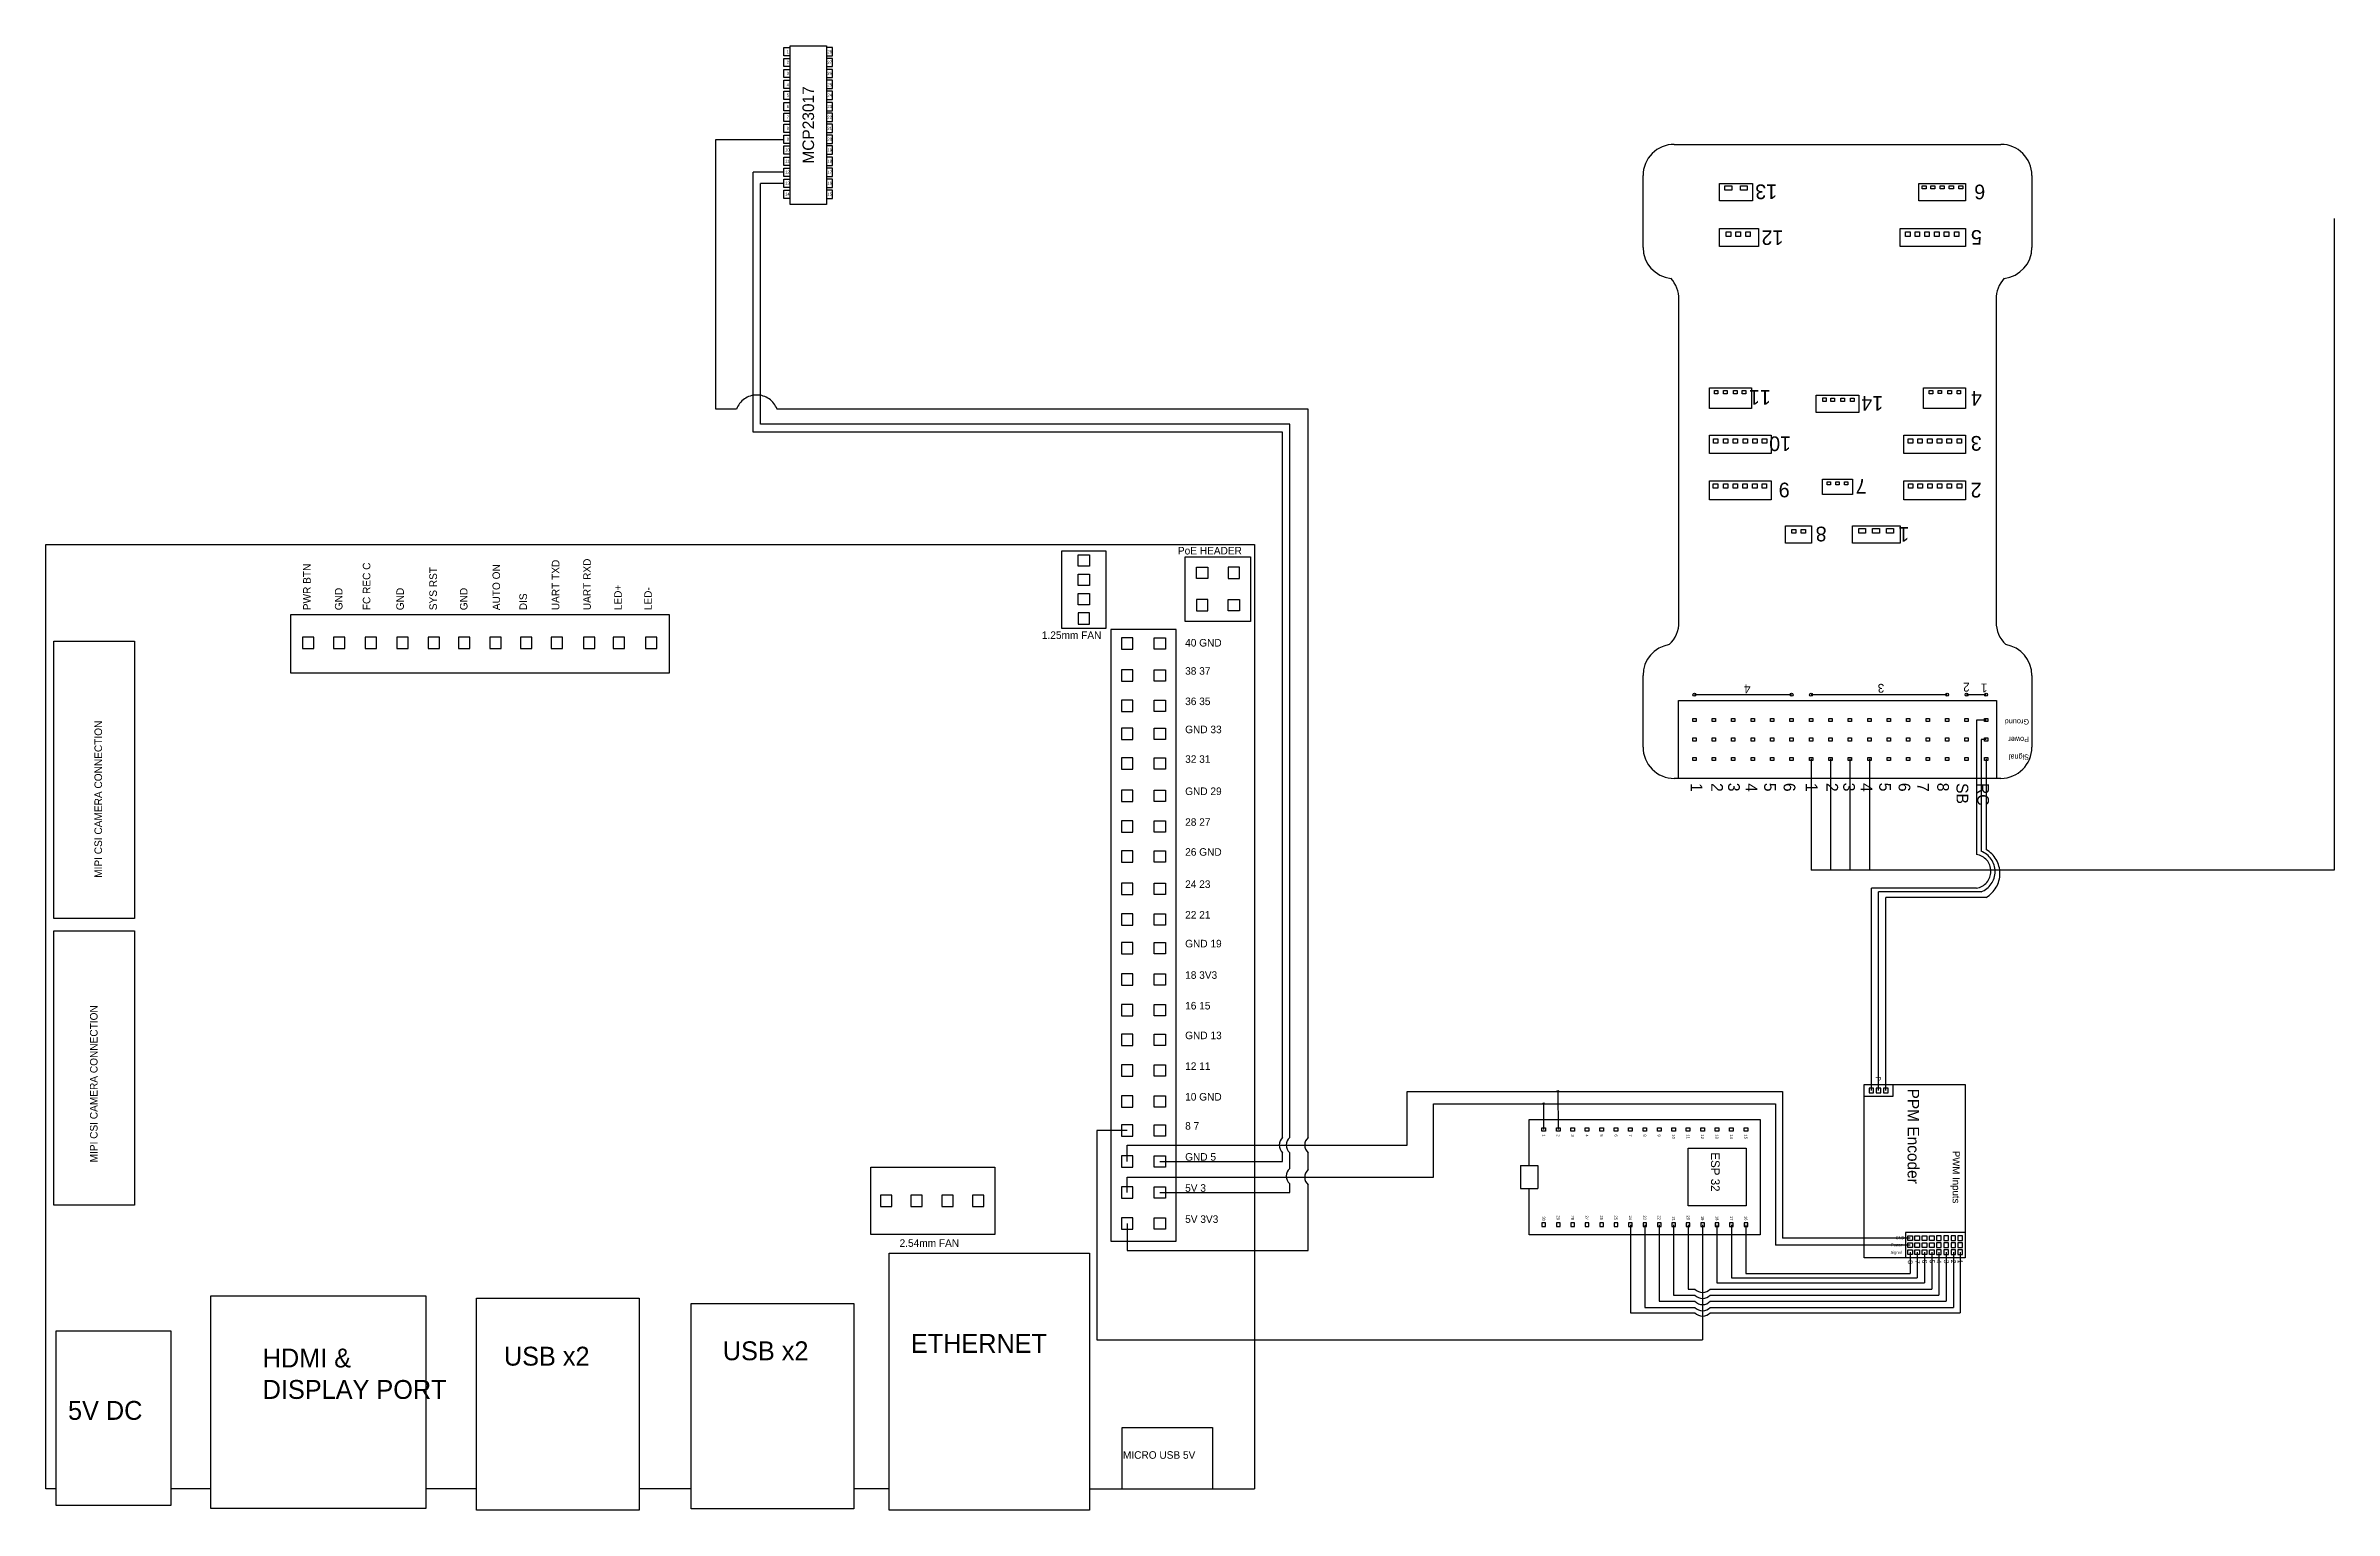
# Model space of a CAD drawing. Header units: inches. Extents: x 2.8 to 66.4, y 0.4 to 33.8.
# Drawn here: x 10.72 to 50.36, y 0.43 to 25.8 of the extents above; entities that cross this region are included whole.
import ezdxf

# ---------------------------------------------------------------- set-up
doc = ezdxf.new("R2010")
doc.units = ezdxf.units.IN
doc.header["$MEASUREMENT"] = 0
doc.linetypes.add('ACAD_ISO02W100', pattern=[15, 12, -3])
doc.layers.add('LOC', color=8, linetype='Continuous')

# ---------------------------------------------------------------- blocks, each defined once
blk = doc.blocks.new('Pixhawk')
for p, q in [((-7.449, 3.648, -0.132), (-1.885, 3.648, -0.132)), ((-7.979, 1.894, -0.132), (-7.979, 3.118, -1.921)), ((-1.356, 3.118, -1.027), (-1.356, 1.894, -0.132)), ((-7.197, 2.223, -0.838), (-6.866, 2.223, -0.838)), ((-6.535, 2.223, -1.633), (-4.217, 2.223, -1.633)), ((-3.886, 2.223, -1.633), (-2.23, 2.223, -1.033)), ((-7.367, -4.509, -1.921), (-7.367, 0.984, -0.132)), ((-1.968, 0.984, -1.921), (-1.968, -4.509, -0.132)), ((-7.979, -6.619, -0.132), (-7.979, -5.394, -0.132)), ((-1.356, -5.394, -0.132), (-1.356, -6.619, -0.132)), ((-1.885, -7.149, -0.132), (-7.449, -7.149, -1.921))]:
    blk.add_line(p, q)
for points, elevation in [([(-1.958, 2.323), (-7.377, 2.323), (-7.377, 3.648), (-1.958, 3.648)], -0.541), ([(-6.034, -2.134), (-6.11, -2.134), (-6.11, -2.058), (-6.034, -2.058)], -0.397), ([(-5.873, -2.134), (-5.948, -2.134), (-5.948, -2.058), (-5.873, -2.058)], -0.397), ([(-6.549, -2.955), (-6.608, -2.955), (-6.608, -2.903), (-6.549, -2.903)], -0.795), ([(-6.379, -2.955), (-6.438, -2.955), (-6.438, -2.905), (-6.379, -2.905)], 0.795)]:
    blk.add_lwpolyline(points, close=True, dxfattribs=dict(elevation=elevation))
at = {"color": 4}
for points, elevation in [([(-7.17, 3.291), (-7.225, 3.291), (-7.225, 3.343), (-7.17, 3.343)], -0.238), ([(-6.838, 3.291), (-6.894, 3.291), (-6.894, 3.343), (-6.838, 3.343)], -0.238), ([(-6.507, 3.291), (-6.563, 3.291), (-6.563, 3.343), (-6.507, 3.343)], -1.033), ([(-6.176, 3.291), (-6.232, 3.291), (-6.232, 3.343), (-6.176, 3.343)], -1.033), ([(-5.845, 3.291), (-5.901, 3.291), (-5.901, 3.343), (-5.845, 3.343)], -0.238), ([(-5.514, 3.291), (-5.569, 3.291), (-5.569, 3.343), (-5.514, 3.343)], -1.033), ([(-5.182, 3.291), (-5.238, 3.291), (-5.238, 3.343), (-5.182, 3.343)], -0.238), ([(-4.851, 3.291), (-4.907, 3.291), (-4.907, 3.343), (-4.851, 3.343)], -1.033), ([(-4.52, 3.291), (-4.576, 3.291), (-4.576, 3.343), (-4.52, 3.343)], -1.033), ([(-4.189, 3.291), (-4.245, 3.291), (-4.245, 3.343), (-4.189, 3.343)], -1.033), ([(-3.858, 3.291), (-3.914, 3.291), (-3.914, 3.343), (-3.858, 3.343)], -1.033), ([(-3.527, 3.291), (-3.582, 3.291), (-3.582, 3.343), (-3.527, 3.343)], -1.033), ([(-3.195, 3.291), (-3.251, 3.291), (-3.251, 3.343), (-3.195, 3.343)], -1.033), ([(-2.864, 3.291), (-2.92, 3.291), (-2.92, 3.343), (-2.864, 3.343)], -1.033), ([(-2.533, 3.291), (-2.589, 3.291), (-2.589, 3.343), (-2.533, 3.343)], -1.033), ([(-2.202, 3.291), (-2.258, 3.291), (-2.258, 3.343), (-2.202, 3.343)], -0.433)]:
    blk.add_lwpolyline(points, close=True, dxfattribs=dict(at, elevation=elevation))
at = {"color": 1}
for points, elevation in [([(-7.17, 2.96), (-7.225, 2.96), (-7.225, 3.012), (-7.17, 3.012)], -0.538), ([(-6.838, 2.96), (-6.894, 2.96), (-6.894, 3.012), (-6.838, 3.012)], -0.538), ([(-6.507, 2.96), (-6.563, 2.96), (-6.563, 3.012), (-6.507, 3.012)], -1.333), ([(-6.176, 2.96), (-6.232, 2.96), (-6.232, 3.012), (-6.176, 3.012)], -1.333), ([(-5.845, 2.96), (-5.901, 2.96), (-5.901, 3.012), (-5.845, 3.012)], -0.538), ([(-5.514, 2.96), (-5.569, 2.96), (-5.569, 3.012), (-5.514, 3.012)], -1.333), ([(-5.182, 2.96), (-5.238, 2.96), (-5.238, 3.012), (-5.182, 3.012)], -0.538), ([(-4.851, 2.96), (-4.907, 2.96), (-4.907, 3.012), (-4.851, 3.012)], -1.333), ([(-4.52, 2.96), (-4.576, 2.96), (-4.576, 3.012), (-4.52, 3.012)], -1.333), ([(-4.189, 2.96), (-4.245, 2.96), (-4.245, 3.012), (-4.189, 3.012)], -1.333), ([(-3.858, 2.96), (-3.914, 2.96), (-3.914, 3.012), (-3.858, 3.012)], -1.333), ([(-3.527, 2.96), (-3.582, 2.96), (-3.582, 3.012), (-3.527, 3.012)], -1.333), ([(-3.195, 2.96), (-3.251, 2.96), (-3.251, 3.012), (-3.195, 3.012)], -1.333), ([(-2.864, 2.96), (-2.92, 2.96), (-2.92, 3.012), (-2.864, 3.012)], -1.333), ([(-2.533, 2.96), (-2.589, 2.96), (-2.589, 3.012), (-2.533, 3.012)], -1.333), ([(-2.202, 2.96), (-2.258, 2.96), (-2.258, 3.012), (-2.202, 3.012)], -0.733)]:
    blk.add_lwpolyline(points, close=True, dxfattribs=dict(at, elevation=elevation))
at = {"color": 7, "true_color": 0xffffff}
for points, elevation in [([(-7.17, 2.628), (-7.225, 2.628), (-7.225, 2.68), (-7.17, 2.68)], -0.838), ([(-6.838, 2.628), (-6.894, 2.628), (-6.894, 2.68), (-6.838, 2.68)], -0.838), ([(-6.507, 2.628), (-6.563, 2.628), (-6.563, 2.68), (-6.507, 2.68)], -1.633), ([(-6.176, 2.628), (-6.232, 2.628), (-6.232, 2.68), (-6.176, 2.68)], -1.633), ([(-5.845, 2.628), (-5.901, 2.628), (-5.901, 2.68), (-5.845, 2.68)], -0.838), ([(-5.514, 2.628), (-5.569, 2.628), (-5.569, 2.68), (-5.514, 2.68)], -1.633), ([(-5.182, 2.628), (-5.238, 2.628), (-5.238, 2.68), (-5.182, 2.68)], -0.838), ([(-4.851, 2.628), (-4.907, 2.628), (-4.907, 2.68), (-4.851, 2.68)], -1.633), ([(-4.52, 2.628), (-4.576, 2.628), (-4.576, 2.68), (-4.52, 2.68)], -1.633), ([(-4.189, 2.628), (-4.245, 2.628), (-4.245, 2.68), (-4.189, 2.68)], -1.633), ([(-3.858, 2.628), (-3.914, 2.628), (-3.914, 2.68), (-3.858, 2.68)], -1.633), ([(-3.527, 2.628), (-3.582, 2.628), (-3.582, 2.68), (-3.527, 2.68)], -1.633), ([(-3.195, 2.628), (-3.251, 2.628), (-3.251, 2.68), (-3.195, 2.68)], -1.633), ([(-2.864, 2.628), (-2.92, 2.628), (-2.92, 2.68), (-2.864, 2.68)], -1.633), ([(-2.533, 2.628), (-2.589, 2.628), (-2.589, 2.68), (-2.533, 2.68)], -1.633), ([(-2.202, 2.628), (-2.258, 2.628), (-2.258, 2.68), (-2.202, 2.68)], -1.033)]:
    blk.add_lwpolyline(points, close=True, dxfattribs=dict(at, elevation=elevation))
for points in [[(-4.922, -0.651), (-5.736, -0.651), (-5.736, -0.357), (-4.922, -0.357)], [(-3.784, -0.651), (-4.226, -0.651), (-4.226, -0.357), (-3.784, -0.357)], [(-5.503, -0.609), (-5.619, -0.609), (-5.619, -0.529), (-5.503, -0.529)], [(-5.264, -0.609), (-5.38, -0.609), (-5.38, -0.529), (-5.264, -0.529)], [(-5.029, -0.609), (-5.145, -0.609), (-5.145, -0.529), (-5.029, -0.529)], [(-4.049, -0.589), (-4.123, -0.589), (-4.123, -0.527), (-4.049, -0.527)], [(-3.892, -0.589), (-3.955, -0.589), (-3.955, -0.527), (-3.892, -0.527)], [(-5.796, -1.42), (-6.846, -1.42), (-6.846, -1.095), (-5.796, -1.095)], [(-2.489, -1.42), (-3.539, -1.42), (-3.539, -1.095), (-2.489, -1.095)], [(-6.708, -1.367), (-6.783, -1.367), (-6.783, -1.291), (-6.708, -1.291)], [(-6.535, -1.367), (-6.611, -1.367), (-6.611, -1.291), (-6.535, -1.291)], [(-6.371, -1.367), (-6.446, -1.367), (-6.446, -1.291), (-6.371, -1.291)], [(-6.205, -1.367), (-6.28, -1.367), (-6.28, -1.291), (-6.205, -1.291)], [(-6.038, -1.367), (-6.113, -1.367), (-6.113, -1.291), (-6.038, -1.291)], [(-5.876, -1.367), (-5.951, -1.367), (-5.951, -1.291), (-5.876, -1.291)], [(-4.413, -1.445), (-4.922, -1.445), (-4.922, -1.187), (-4.413, -1.187)], [(-4.787, -1.402), (-4.843, -1.402), (-4.843, -1.349), (-4.787, -1.349)], [(-4.637, -1.401), (-4.693, -1.401), (-4.693, -1.349), (-4.637, -1.349)], [(-4.49, -1.402), (-4.546, -1.402), (-4.546, -1.349), (-4.49, -1.349)], [(-3.383, -1.367), (-3.459, -1.367), (-3.459, -1.291), (-3.383, -1.291)], [(-3.222, -1.367), (-3.297, -1.367), (-3.297, -1.291), (-3.222, -1.291)], [(-3.055, -1.367), (-3.13, -1.367), (-3.13, -1.291), (-3.055, -1.291)], [(-2.889, -1.367), (-2.964, -1.367), (-2.964, -1.291), (-2.889, -1.291)], [(-2.724, -1.367), (-2.799, -1.367), (-2.799, -1.291), (-2.724, -1.291)], [(-2.551, -1.367), (-2.627, -1.367), (-2.627, -1.291), (-2.551, -1.291)], [(-5.796, -2.198), (-6.846, -2.198), (-6.846, -1.886), (-5.796, -1.886)], [(-2.489, -2.198), (-3.539, -2.198), (-3.539, -1.886), (-2.489, -1.886)], [(-6.705, -2.134), (-6.78, -2.134), (-6.78, -2.058), (-6.705, -2.058)], [(-6.532, -2.134), (-6.608, -2.134), (-6.608, -2.058), (-6.532, -2.058)], [(-6.367, -2.134), (-6.443, -2.134), (-6.443, -2.058), (-6.367, -2.058)], [(-6.201, -2.134), (-6.277, -2.134), (-6.277, -2.058), (-6.201, -2.058)], [(-3.386, -2.134), (-3.462, -2.134), (-3.462, -2.058), (-3.386, -2.058)], [(-3.225, -2.134), (-3.3, -2.134), (-3.3, -2.058), (-3.225, -2.058)], [(-3.058, -2.134), (-3.133, -2.134), (-3.133, -2.058), (-3.058, -2.058)], [(-2.892, -2.134), (-2.967, -2.134), (-2.967, -2.058), (-2.892, -2.058)], [(-2.727, -2.134), (-2.802, -2.134), (-2.802, -2.058), (-2.727, -2.058)], [(-2.555, -2.134), (-2.63, -2.134), (-2.63, -2.058), (-2.555, -2.058)], [(-6.133, -3.004), (-6.846, -3.004), (-6.846, -2.652), (-6.133, -2.652)], [(-4.306, -2.876), (-5.029, -2.876), (-5.029, -2.583), (-4.306, -2.583)], [(-2.489, -3.004), (-3.202, -3.004), (-3.202, -2.652), (-2.489, -2.652)], [(-6.703, -2.955), (-6.762, -2.955), (-6.762, -2.903), (-6.703, -2.903)], [(-6.229, -2.955), (-6.289, -2.955), (-6.289, -2.903), (-6.229, -2.903)], [(-4.888, -2.829), (-4.95, -2.829), (-4.95, -2.768), (-4.888, -2.768)], [(-4.725, -2.826), (-4.787, -2.826), (-4.787, -2.77), (-4.725, -2.77)], [(-4.555, -2.827), (-4.617, -2.827), (-4.617, -2.77), (-4.555, -2.77)], [(-4.415, -2.831), (-4.477, -2.831), (-4.477, -2.77), (-4.415, -2.77)], [(-3.046, -2.955), (-3.105, -2.955), (-3.105, -2.903), (-3.046, -2.903)], [(-2.896, -2.955), (-2.956, -2.955), (-2.956, -2.903), (-2.896, -2.903)], [(-2.727, -2.955), (-2.786, -2.955), (-2.786, -2.903), (-2.727, -2.903)], [(-2.572, -2.955), (-2.632, -2.955), (-2.632, -2.903), (-2.572, -2.903)], [(-5.736, -5.716), (-6.846, -5.716), (-6.846, -5.411), (-5.736, -5.411)], [(-2.66, -5.716), (-3.322, -5.716), (-3.322, -5.411), (-2.66, -5.411)], [(-6.658, -5.657), (-6.734, -5.657), (-6.734, -5.582), (-6.658, -5.582)], [(-6.486, -5.657), (-6.561, -5.657), (-6.561, -5.582), (-6.486, -5.582)], [(-6.321, -5.657), (-6.396, -5.657), (-6.396, -5.582), (-6.321, -5.582)], [(-6.155, -5.657), (-6.23, -5.657), (-6.23, -5.582), (-6.155, -5.582)], [(-5.988, -5.657), (-6.063, -5.657), (-6.063, -5.582), (-5.988, -5.582)], [(-5.826, -5.657), (-5.902, -5.657), (-5.902, -5.582), (-5.826, -5.582)], [(-3.104, -5.657), (-3.18, -5.657), (-3.18, -5.582), (-3.104, -5.582)], [(-2.938, -5.657), (-3.014, -5.657), (-3.014, -5.582), (-2.938, -5.582)], [(-2.773, -5.657), (-2.849, -5.657), (-2.849, -5.582), (-2.773, -5.582)], [(-6.05, -6.483), (-6.846, -6.483), (-6.846, -6.189), (-6.05, -6.189)], [(-2.66, -6.483), (-3.217, -6.483), (-3.217, -6.189), (-2.66, -6.189)], [(-6.734, -6.441), (-6.803, -6.441), (-6.803, -6.39), (-6.734, -6.39)], [(-6.571, -6.44), (-6.641, -6.44), (-6.641, -6.39), (-6.571, -6.39)], [(-6.413, -6.44), (-6.483, -6.44), (-6.483, -6.39), (-6.413, -6.39)], [(-6.254, -6.44), (-6.323, -6.44), (-6.323, -6.39), (-6.254, -6.39)], [(-6.11, -6.44), (-6.179, -6.44), (-6.179, -6.39), (-6.11, -6.39)], [(-3.014, -6.44), (-3.13, -6.442), (-3.13, -6.368), (-3.014, -6.367)], [(-2.748, -6.44), (-2.865, -6.442), (-2.865, -6.368), (-2.748, -6.367)]]:
    blk.add_lwpolyline(points, close=True)
for centre in [(-7.197, 2.223, -0.838), (-6.866, 2.223, -0.838), (-6.535, 2.223, -1.633), (-4.217, 2.223, -1.633), (-3.886, 2.223, -1.633), (-2.23, 2.223, -1.033)]:
    blk.add_circle(centre, 0.025)
for centre, start, end in [((-7.449, 3.118, -1.921), 90, 180), ((-1.885, 3.118, -0.132), 360, 90), ((-7.449, 1.894, -0.132), 180, 260.7593), ((-1.885, 1.894, -0.132), 279.2407, 0), ((-7.897, 0.984, -0.132), 360, 46.8681), ((-1.438, 0.984, -0.132), 133.1319, 180), ((-7.897, -4.509), 317.4684, 0), ((-1.438, -4.509), 180, 222.5316), ((-7.449, -5.394, -0.132), 96.1631, 180), ((-1.885, -5.394), 0, 83.8369), ((-7.449, -6.619, -0.265), 180, 270), ((-1.885, -6.619, -0.265), 270, 0)]:
    blk.add_arc(centre, 0.53, start, end)
for s, p in [('RC', (-7.047, 3.726, -0.541)), ('SB', (-6.694, 3.728, -0.541)), ('8', (-6.365, 3.723, -1.081)), ('7', (-6.025, 3.727, -1.081)), ('6', (-5.708, 3.725, -1.622)), ('5', (-5.378, 3.722, -1.622)), ('4', (-5.061, 3.729, -1.622)), ('3', (-4.764, 3.722, -2.162)), ('2', (-4.477, 3.726, -2.162)), ('1', (-4.128, 3.726, -2.162)), ('6', (-3.75, 3.725, -2.162)), ('5', (-3.418, 3.724, -1.622)), ('4', (-3.101, 3.731, -1.622)), ('3', (-2.804, 3.724, -2.162)), ('2', (-2.516, 3.728, -2.162)), ('1', (-2.168, 3.728, -2.162))]:
    blk.add_text(s, height=0.2, rotation=90).set_placement(p)
for s, height, p in [('1', 0.15, (-7.221, 2.033)), ('2', 0.15, (-6.918, 2.021)), ('3', 0.15, (-5.464, 2.039)), ('4', 0.15, (-3.187, 2.048)), ('1', 0.25, (-5.891, -0.633)), ('8', 0.25, (-4.481, -0.638)), ('2', 0.25, (-7.12, -1.385)), ('9', 0.25, (-3.853, -1.388)), ('7', 0.25, (-5.162, -1.449)), ('3', 0.25, (-7.123, -2.182)), ('10', 0.25, (-3.876, -2.176)), ('4', 0.25, (-7.126, -2.948)), ('14', 0.25, (-5.445, -2.864)), ('11', 0.25, (-3.532, -2.963)), ('5', 0.25, (-7.126, -5.689)), ('12', 0.25, (-3.746, -5.686)), ('6', 0.25, (-7.183, -6.463)), ('13', 0.25, (-3.639, -6.466))]:
    blk.add_text(s, height=height).set_placement(p)
at = {"layer": 'LOC', "insert": (-7.929, 3.331), "char_height": 0.09, "attachment_point": 1}
blk.add_mtext_dynamic_manual_height_columns('{\\C4;Signal}\\P\\P{\\C1;Power\\P\\P}Ground', width=3.51318, gutter_width=3.566, heights=[0], dxfattribs=at)
blk = doc.blocks.new('NANO')
for p, q in [((-8.019, 7.746), (7.981, 7.746)), ((-8.019, -4.754), (-8.019, 7.746)), ((7.981, 7.746), (7.981, -4.754)), ((-7.88, -4.754), (-8.019, -4.754)), ((-5.835, -4.754), (-6.361, -4.754)), ((-2.319, -4.754), (-2.988, -4.754)), ((0.525, -4.754), (-0.164, -4.754)), ((3.144, -4.754), (2.679, -4.754)), ((5.797, -4.754), (7.981, -4.754))]:
    blk.add_line(p, q)
for points in [[(5.427, 6.641), (6.018, 6.641), (6.018, 7.66), (5.427, 7.66)], [(5.647, 7.608), (5.797, 7.608), (5.797, 7.458), (5.647, 7.458)], [(7.066, 7.585), (7.929, 7.585), (7.929, 6.728), (7.066, 6.728)], [(5.647, 7.353), (5.797, 7.353), (5.797, 7.203), (5.647, 7.203)], [(7.213, 7.446), (7.363, 7.446), (7.363, 7.296), (7.213, 7.296)], [(7.782, 7.446), (7.632, 7.446), (7.632, 7.296), (7.782, 7.296)], [(5.647, 7.098), (5.797, 7.098), (5.797, 6.948), (5.647, 6.948)], [(7.213, 6.867), (7.363, 6.867), (7.363, 7.017), (7.213, 7.017)], [(7.782, 6.867), (7.632, 6.867), (7.632, 7.017), (7.782, 7.017)], [(-4.774, 6.819), (0.233, 6.819), (0.233, 6.044), (-4.774, 6.044)], [(5.647, 6.694), (5.797, 6.694), (5.797, 6.844), (5.647, 6.844)], [(-7.913, 6.466), (-6.845, 6.466), (-6.845, 2.797), (-7.913, 2.797)], [(-4.62, 6.37), (-4.47, 6.37), (-4.47, 6.52), (-4.62, 6.52)], [(-4.208, 6.37), (-4.058, 6.37), (-4.058, 6.52), (-4.208, 6.52)], [(-3.792, 6.37), (-3.642, 6.37), (-3.642, 6.52), (-3.792, 6.52)], [(-3.371, 6.37), (-3.221, 6.37), (-3.221, 6.52), (-3.371, 6.52)], [(-2.957, 6.37), (-2.807, 6.37), (-2.807, 6.52), (-2.957, 6.52)], [(-2.553, 6.37), (-2.403, 6.37), (-2.403, 6.52), (-2.553, 6.52)], [(-2.139, 6.37), (-1.989, 6.37), (-1.989, 6.52), (-2.139, 6.52)], [(-1.733, 6.37), (-1.583, 6.37), (-1.583, 6.52), (-1.733, 6.52)], [(-1.329, 6.37), (-1.179, 6.37), (-1.179, 6.52), (-1.329, 6.52)], [(-0.9, 6.37), (-0.75, 6.37), (-0.75, 6.52), (-0.9, 6.52)], [(-0.508, 6.37), (-0.358, 6.37), (-0.358, 6.52), (-0.508, 6.52)], [(-0.08, 6.37), (0.07, 6.37), (0.07, 6.52), (-0.08, 6.52)], [(6.081, -1.475), (6.944, -1.475), (6.944, 6.624), (6.081, 6.624)], [(6.804, 6.362), (6.654, 6.362), (6.654, 6.512), (6.804, 6.512)], [(6.222, 5.164), (6.372, 5.164), (6.372, 5.314), (6.222, 5.314)], [(6.222, 4.346), (6.372, 4.346), (6.372, 4.496), (6.222, 4.496)], [(6.804, 3.543), (6.654, 3.543), (6.654, 3.693), (6.804, 3.693)], [(-7.913, 2.634), (-6.845, 2.634), (-6.845, -0.999), (-7.913, -0.999)], [(6.222, 2.329), (6.372, 2.329), (6.372, 2.479), (6.222, 2.479)], [(6.222, 1.114), (6.372, 1.114), (6.372, 1.264), (6.222, 1.264)], [(6.804, 0.301), (6.654, 0.301), (6.654, 0.451), (6.804, 0.451)], [(2.902, -0.497), (4.546, -0.497), (4.546, -1.388), (2.902, -1.388)], [(6.222, -0.494), (6.372, -0.494), (6.372, -0.344), (6.222, -0.344)], [(3.032, -1.017), (3.182, -1.017), (3.182, -0.867), (3.032, -0.867)], [(3.434, -1.017), (3.584, -1.017), (3.584, -0.867), (3.434, -0.867)], [(3.843, -1.017), (3.993, -1.017), (3.993, -0.867), (3.843, -0.867)], [(4.249, -1.017), (4.399, -1.017), (4.399, -0.867), (4.249, -0.867)], [(3.144, -1.633), (5.797, -1.633), (5.797, -5.036), (3.144, -5.036)], [(-5.835, -2.198), (-2.988, -2.198), (-2.988, -5.015), (-5.835, -5.015)], [(-2.319, -2.229), (-0.164, -2.229), (-0.164, -5.036), (-2.319, -5.036)], [(0.525, -2.298), (2.679, -2.298), (2.679, -5.019), (0.525, -5.019)], [(-7.88, -2.66), (-6.361, -2.66), (-6.361, -4.975), (-7.88, -4.975)]]:
    blk.add_lwpolyline(points, close=True)
at = {"color": 3}
for points in [[(6.222, 6.362), (6.372, 6.362), (6.372, 6.512), (6.222, 6.512)], [(6.222, 5.939), (6.372, 5.939), (6.372, 6.089), (6.222, 6.089)], [(6.804, 5.939), (6.654, 5.939), (6.654, 6.089), (6.804, 6.089)], [(6.222, 5.537), (6.372, 5.537), (6.372, 5.687), (6.222, 5.687)], [(6.804, 5.537), (6.654, 5.537), (6.654, 5.687), (6.804, 5.687)], [(6.804, 5.164), (6.654, 5.164), (6.654, 5.314), (6.804, 5.314)], [(6.222, 4.772), (6.372, 4.772), (6.372, 4.922), (6.222, 4.922)], [(6.804, 4.772), (6.654, 4.772), (6.654, 4.922), (6.804, 4.922)], [(6.804, 4.346), (6.654, 4.346), (6.654, 4.496), (6.804, 4.496)], [(6.222, 3.543), (6.372, 3.543), (6.372, 3.693), (6.222, 3.693)], [(6.222, 3.116), (6.372, 3.116), (6.372, 3.266), (6.222, 3.266)], [(6.804, 3.116), (6.654, 3.116), (6.654, 3.266), (6.804, 3.266)], [(6.222, 2.71), (6.372, 2.71), (6.372, 2.86), (6.222, 2.86)], [(6.804, 2.71), (6.654, 2.71), (6.654, 2.86), (6.804, 2.86)], [(6.804, 2.329), (6.654, 2.329), (6.654, 2.479), (6.804, 2.479)], [(6.222, 1.913), (6.372, 1.913), (6.372, 2.063), (6.222, 2.063)], [(6.222, 1.507), (6.372, 1.507), (6.372, 1.657), (6.222, 1.657)], [(6.804, 1.507), (6.654, 1.507), (6.654, 1.657), (6.804, 1.657)], [(6.804, 1.114), (6.654, 1.114), (6.654, 1.264), (6.804, 1.264)], [(6.222, 0.708), (6.372, 0.708), (6.372, 0.858), (6.222, 0.858)], [(6.804, 0.708), (6.654, 0.708), (6.654, 0.858), (6.804, 0.858)], [(6.222, 0.301), (6.372, 0.301), (6.372, 0.451), (6.222, 0.451)], [(6.222, -0.084), (6.372, -0.084), (6.372, 0.066), (6.222, 0.066)], [(6.804, -0.084), (6.654, -0.084), (6.654, 0.066), (6.804, 0.066)], [(6.804, -0.494), (6.654, -0.494), (6.654, -0.344), (6.804, -0.344)], [(6.804, -0.906), (6.654, -0.906), (6.654, -0.756), (6.804, -0.756)]]:
    blk.add_lwpolyline(points, close=True, dxfattribs=at)
at = {"color": 4}
for points in [[(6.222, 3.939), (6.372, 3.939), (6.372, 4.089), (6.222, 4.089)], [(6.804, 3.939), (6.654, 3.939), (6.654, 4.089), (6.804, 4.089)]]:
    blk.add_lwpolyline(points, close=True, dxfattribs=at)
at = {"color": 2}
for points in [[(6.804, 1.913), (6.654, 1.913), (6.654, 2.063), (6.804, 2.063)], [(6.804, -1.318), (6.654, -1.318), (6.654, -1.168), (6.804, -1.168)]]:
    blk.add_lwpolyline(points, close=True, dxfattribs=at)
at = {"color": 1}
for points in [[(6.222, -0.906), (6.372, -0.906), (6.372, -0.756), (6.222, -0.756)], [(6.222, -1.318), (6.372, -1.318), (6.372, -1.168), (6.222, -1.168)]]:
    blk.add_lwpolyline(points, close=True, dxfattribs=at)
blk.add_lwpolyline([(6.231, -4.754), (6.231, -3.942), (7.424, -3.942), (7.424, -4.754)])
at = {"color": 7}
for s, p in [('PoE HEADER', (6.968, 7.615)), ('1.25mm FAN', (5.167, 6.497)), ('40 GND', (7.064, 6.396)), ('38 37', (7.064, 6.023)), ('36 35', (7.064, 5.621)), ('GND 33', (7.064, 5.249)), ('32 31', (7.064, 4.857)), ('GND 29', (7.064, 4.431)), ('28 27', (7.064, 4.023)), ('26 GND', (7.064, 3.627)), ('24 23', (7.064, 3.201)), ('22 21', (7.064, 2.795)), ('GND 19', (7.064, 2.414)), ('18 3V3', (7.064, 1.998)), ('16 15', (7.064, 1.592)), ('GND 13', (7.064, 1.199)), ('12 11', (7.064, 0.792)), ('10 GND', (7.064, 0.386)), ('8 7', (7.064, 0.001)), ('GND 5', (7.064, -0.409)), ('5V 3', (7.064, -0.821)), ('5V 3V3', (7.064, -1.233)), ('2.54mm FAN', (3.284, -1.55))]:
    blk.add_text(s, height=0.1, dxfattribs=at).set_placement(p)
for s, p in [('PWR BTN', (-4.512, 6.877)), ('FC REC C', (-3.722, 6.877)), ('SYS RST', (-2.841, 6.877)), ('AUTO ON', (-2.005, 6.877)), ('UART TXD', (-1.22, 6.877)), ('UART RXD', (-0.804, 6.877)), ('GND', (-4.091, 6.877)), ('GND', (-3.278, 6.877)), ('GND', (-2.436, 6.877)), ('DIS', (-1.649, 6.877)), ('LED+', (-0.394, 6.877)), ('LED-', (0.004, 6.877)), ('MIPI CSI CAMERA CONNECTION', (-7.274, 3.335)), ('MIPI CSI CAMERA CONNECTION', (-7.333, -0.432))]:
    blk.add_text(s, height=0.1, rotation=90, dxfattribs=at).set_placement(p)
at = {"attachment_point": 1}
for s, insert, char_height in [('ETHERNET', (3.433, -2.704), 0.25), ('HDMI & DISPLAY PORT', (-5.147, -2.896), 0.25), ('USB x2', (-1.954, -2.872), 0.25), ('USB x2', (0.944, -2.801), 0.25), ('5V DC', (-7.724, -3.59), 0.25), ('MICRO USB 5V', (6.24, -4.255), 0.1)]:
    blk.add_mtext_dynamic_manual_height_columns(s, width=2.64208, gutter_width=3.14, heights=[2.156], dxfattribs=dict(at, insert=insert, char_height=char_height))
blk = doc.blocks.new('i2c')
for points in [[(1.084, 0.265), (0.975, 0.265), (0.975, 0.408), (1.084, 0.408)], [(1.709, 0.265), (1.818, 0.265), (1.818, 0.408), (1.709, 0.408)], [(1.084, 0.076), (0.975, 0.076), (0.975, 0.219), (1.084, 0.219)], [(1.084, -0.115), (0.975, -0.115), (0.975, 0.028), (1.084, 0.028)], [(1.709, 0.076), (1.818, 0.076), (1.818, 0.219), (1.709, 0.219)], [(1.709, -0.115), (1.818, -0.115), (1.818, 0.028), (1.709, 0.028)], [(1.084, -0.303), (0.975, -0.303), (0.975, -0.159), (1.084, -0.159)], [(1.084, -0.493), (0.975, -0.493), (0.975, -0.35), (1.084, -0.35)], [(1.709, -0.303), (1.818, -0.303), (1.818, -0.159), (1.709, -0.159)], [(1.709, -0.493), (1.818, -0.493), (1.818, -0.35), (1.709, -0.35)], [(1.084, -0.689), (0.975, -0.689), (0.975, -0.545), (1.084, -0.545)], [(1.084, -0.876), (0.975, -0.876), (0.975, -0.732), (1.084, -0.732)], [(1.709, -0.689), (1.818, -0.689), (1.818, -0.545), (1.709, -0.545)], [(1.709, -0.876), (1.818, -0.876), (1.818, -0.732), (1.709, -0.732)], [(1.084, -1.067), (0.975, -1.067), (0.975, -0.923), (1.084, -0.923)], [(1.084, -1.256), (0.975, -1.256), (0.975, -1.113), (1.084, -1.113)], [(1.709, -1.067), (1.818, -1.067), (1.818, -0.923), (1.709, -0.923)], [(1.709, -1.256), (1.818, -1.256), (1.818, -1.113), (1.709, -1.113)], [(1.084, -1.442), (0.975, -1.442), (0.975, -1.299), (1.084, -1.299)], [(1.084, -1.638), (0.975, -1.638), (0.975, -1.494), (1.084, -1.494)], [(1.709, -1.442), (1.818, -1.442), (1.818, -1.299), (1.709, -1.299)], [(1.709, -1.638), (1.818, -1.638), (1.818, -1.494), (1.709, -1.494)], [(1.084, -1.826), (0.975, -1.826), (0.975, -1.683), (1.084, -1.683)], [(1.084, -2.018), (0.975, -2.018), (0.975, -1.875), (1.084, -1.875)], [(1.709, -1.826), (1.818, -1.826), (1.818, -1.683), (1.709, -1.683)], [(1.709, -2.018), (1.818, -2.018), (1.818, -1.875), (1.709, -1.875)], [(1.084, -2.209), (0.975, -2.209), (0.975, -2.066), (1.084, -2.066)], [(1.709, -2.209), (1.818, -2.209), (1.818, -2.066), (1.709, -2.066)]]:
    blk.add_lwpolyline(points)
blk.add_lwpolyline([(1.084, 0.437), (1.709, 0.437), (1.709, -2.313), (1.084, -2.313)], close=True)
for s, p in [('2', (1.022, 0.126)), ('1', (1.022, 0.308)), ('28', (1.728, 0.308)), ('27', (1.728, 0.126)), ('4', (1.022, -0.264)), ('3', (1.022, -0.065)), ('5', (1.022, -0.443)), ('26', (1.728, -0.065)), ('25', (1.728, -0.264)), ('24', (1.728, -0.443)), ('6', (1.022, -0.639)), ('7', (1.022, -0.826)), ('23', (1.728, -0.639)), ('22', (1.728, -0.826)), ('8', (1.022, -1.017)), ('9', (1.022, -1.206)), ('21', (1.728, -1.017)), ('20', (1.728, -1.206)), ('10', (0.996, -1.392)), ('11', (0.996, -1.588)), ('19', (1.728, -1.392)), ('18', (1.728, -1.588)), ('12', (0.996, -1.776)), ('13', (0.996, -1.968)), ('17', (1.728, -1.776)), ('16', (1.728, -1.968)), ('14', (0.996, -2.159)), ('15', (1.728, -2.159))]:
    blk.add_text(s, height=0.05).set_placement(p)
blk.add_text('MCP23017', height=0.2, rotation=90).set_placement((1.496, -1.604))
blk = doc.blocks.new('PPM')
for p, q in [((0.989, 1.545), (0.989, 0.509)), ((0.989, 0.509), (1.429, 0.509)), ((-1.371, 0.295), (-1.571, 0.295)), ((-1.371, -0.205), (-1.371, 0.295))]:
    blk.add_line(p, q)
for points in [[(-1.571, 1.545), (1.429, 1.545), (1.429, -0.205), (-1.571, -0.205)], [(-1.511, 0.13), (-1.431, 0.13), (-1.431, 0.21), (-1.511, 0.21)], [(-1.511, 0.005), (-1.431, 0.005), (-1.431, 0.085), (-1.511, 0.085)], [(-1.511, -0.12), (-1.431, -0.12), (-1.431, -0.04), (-1.511, -0.04)]]:
    blk.add_lwpolyline(points, close=True)
at = {"color": 7}
for points in [[(1.049, 1.42), (1.129, 1.42), (1.129, 1.5), (1.049, 1.5)], [(1.049, 1.3), (1.129, 1.3), (1.129, 1.38), (1.049, 1.38)], [(1.049, 1.175), (1.129, 1.175), (1.129, 1.255), (1.049, 1.255)], [(1.049, 1.05), (1.129, 1.05), (1.129, 1.13), (1.049, 1.13)], [(1.049, 1.005), (1.129, 1.005), (1.129, 0.925), (1.049, 0.925)], [(1.049, 0.88), (1.129, 0.88), (1.129, 0.8), (1.049, 0.8)], [(1.049, 0.755), (1.129, 0.755), (1.129, 0.675), (1.049, 0.675)], [(1.049, 0.634), (1.129, 0.634), (1.129, 0.554), (1.049, 0.554)]]:
    blk.add_lwpolyline(points, close=True, dxfattribs=at)
at = {"color": 1}
for points in [[(1.169, 1.42), (1.249, 1.42), (1.249, 1.5), (1.169, 1.5)], [(1.169, 1.3), (1.249, 1.3), (1.249, 1.38), (1.169, 1.38)], [(1.169, 1.175), (1.249, 1.175), (1.249, 1.255), (1.169, 1.255)], [(1.169, 1.05), (1.249, 1.05), (1.249, 1.13), (1.169, 1.13)], [(1.169, 1.005), (1.249, 1.005), (1.249, 0.925), (1.169, 0.925)], [(1.169, 0.88), (1.249, 0.88), (1.249, 0.8), (1.169, 0.8)], [(1.169, 0.755), (1.249, 0.755), (1.249, 0.675), (1.169, 0.675)], [(1.169, 0.634), (1.249, 0.634), (1.249, 0.554), (1.169, 0.554)]]:
    blk.add_lwpolyline(points, close=True, dxfattribs=at)
at = {"color": 4}
for points in [[(1.289, 1.42), (1.369, 1.42), (1.369, 1.5), (1.289, 1.5)], [(1.289, 1.3), (1.369, 1.3), (1.369, 1.38), (1.289, 1.38)], [(1.289, 1.175), (1.369, 1.175), (1.369, 1.255), (1.289, 1.255)], [(1.289, 1.05), (1.369, 1.05), (1.369, 1.13), (1.289, 1.13)], [(1.289, 1.005), (1.369, 1.005), (1.369, 0.925), (1.289, 0.925)], [(1.289, 0.88), (1.369, 0.88), (1.369, 0.8), (1.289, 0.8)], [(1.289, 0.755), (1.369, 0.755), (1.369, 0.675), (1.289, 0.675)], [(1.289, 0.634), (1.369, 0.634), (1.369, 0.554), (1.289, 0.554)]]:
    blk.add_lwpolyline(points, close=True, dxfattribs=at)
for s, height, p in [('PWM Inputs', 0.125, (-0.424, 1.327)), ('PPM Encoder', 0.2, (-1.502, 0.548))]:
    blk.add_text(s, height=height).set_placement(p)
at = {"color": 7}
blk.add_text('GND', height=0.05, rotation=90, dxfattribs=at).set_placement((1.106, 0.34))
at = {"color": 1}
blk.add_text('Power', height=0.05, rotation=90, dxfattribs=at).set_placement((1.23, 0.26))
at = {"color": 4}
blk.add_text('Signal', height=0.05, rotation=90, dxfattribs=at).set_placement((1.359, 0.253))
at = {"char_height": 0.085, "attachment_point": 1}
for s, insert in [('3', (1.462, 1.261)), ('2', (1.462, 1.385)), ('1', (1.462, 1.501)), ('4', (1.459, 1.134)), ('5', (1.459, 1.016)), ('6', (1.46, 0.885)), ('7', (1.465, 0.764)), ('8', (1.47, 0.637)), ('P', (-1.713, 0.08))]:
    blk.add_mtext_dynamic_manual_height_columns(s, width=0.08693, gutter_width=3.815, heights=[0], dxfattribs=dict(at, insert=insert))
blk = doc.blocks.new('esp32')
for p, q in [((2.008, 2.162), (2.008, 2.462)), ((2.008, 2.462), (2.408, 2.462)), ((2.408, 2.162), (2.408, 2.462)), ((2.008, 2.162), (2.408, 2.162))]:
    blk.add_line(p, q)
blk.add_lwpolyline([(2.008, 2.312), (1.208, 2.312), (1.208, 6.312), (3.208, 6.312), (3.208, 2.312), (2.408, 2.312)])
for points in [[(1.415, 6.031), (1.352, 6.031), (1.352, 6.094), (1.415, 6.094)], [(1.708, 6.066), (2.708, 6.066), (2.708, 5.066), (1.708, 5.066)], [(3.002, 6.031), (3.065, 6.031), (3.065, 6.094), (3.002, 6.094)], [(1.415, 5.781), (1.352, 5.781), (1.352, 5.844), (1.415, 5.844)], [(1.415, 5.531), (1.352, 5.531), (1.352, 5.594), (1.415, 5.594)], [(3.002, 5.781), (3.065, 5.781), (3.065, 5.844), (3.002, 5.844)], [(3.002, 5.531), (3.065, 5.531), (3.065, 5.594), (3.002, 5.594)], [(1.415, 5.281), (1.352, 5.281), (1.352, 5.344), (1.415, 5.344)], [(3.002, 5.281), (3.065, 5.281), (3.065, 5.344), (3.002, 5.344)], [(1.415, 5.031), (1.352, 5.031), (1.352, 5.094), (1.415, 5.094)], [(1.415, 4.781), (1.352, 4.781), (1.352, 4.844), (1.415, 4.844)], [(3.002, 5.031), (3.065, 5.031), (3.065, 5.094), (3.002, 5.094)], [(3.002, 4.781), (3.065, 4.781), (3.065, 4.844), (3.002, 4.844)], [(1.415, 4.531), (1.352, 4.531), (1.352, 4.594), (1.415, 4.594)], [(3.002, 4.531), (3.065, 4.531), (3.065, 4.594), (3.002, 4.594)], [(1.415, 4.281), (1.352, 4.281), (1.352, 4.344), (1.415, 4.344)], [(1.415, 4.031), (1.352, 4.031), (1.352, 4.094), (1.415, 4.094)], [(3.002, 4.281), (3.065, 4.281), (3.065, 4.344), (3.002, 4.344)], [(3.002, 4.031), (3.065, 4.031), (3.065, 4.094), (3.002, 4.094)], [(1.415, 3.781), (1.352, 3.781), (1.352, 3.844), (1.415, 3.844)], [(1.415, 3.531), (1.352, 3.531), (1.352, 3.594), (1.415, 3.594)], [(3.002, 3.781), (3.065, 3.781), (3.065, 3.844), (3.002, 3.844)], [(3.002, 3.531), (3.065, 3.531), (3.065, 3.594), (3.002, 3.594)], [(1.415, 3.281), (1.352, 3.281), (1.352, 3.344), (1.415, 3.344)], [(3.002, 3.281), (3.065, 3.281), (3.065, 3.344), (3.002, 3.344)], [(1.415, 3.031), (1.352, 3.031), (1.352, 3.094), (1.415, 3.094)], [(1.415, 2.781), (1.352, 2.781), (1.352, 2.844), (1.415, 2.844)], [(3.002, 3.031), (3.065, 3.031), (3.065, 3.094), (3.002, 3.094)], [(3.002, 2.781), (3.065, 2.781), (3.065, 2.844), (3.002, 2.844)], [(1.415, 2.531), (1.352, 2.531), (1.352, 2.594), (1.415, 2.594)], [(3.002, 2.531), (3.065, 2.531), (3.065, 2.594), (3.002, 2.594)]]:
    blk.add_lwpolyline(points, close=True)
for s, height, p in [('15', 0.05, (1.469, 6.037)), ('16', 0.05, (2.881, 6.037)), ('14', 0.05, (1.469, 5.787)), ('13', 0.05, (1.469, 5.537)), ('ESP 32', 0.15, (1.779, 5.459)), ('17', 0.05, (2.881, 5.787)), ('18', 0.05, (2.881, 5.537)), ('12', 0.05, (1.469, 5.287)), ('19', 0.05, (2.881, 5.287)), ('11', 0.05, (1.469, 5.037)), ('10', 0.05, (1.469, 4.787)), ('20', 0.05, (2.873, 5.037)), ('21', 0.05, (2.89, 4.787)), ('9', 0.05, (1.469, 4.537)), ('22', 0.05, (2.873, 4.537)), ('8', 0.05, (1.469, 4.287)), ('7', 0.05, (1.469, 4.037)), ('23', 0.05, (2.873, 4.287)), ('24', 0.05, (2.873, 4.037)), ('5', 0.05, (1.469, 3.537)), ('6', 0.05, (1.469, 3.787)), ('25', 0.05, (2.873, 3.787)), ('26', 0.05, (2.873, 3.537)), ('4', 0.05, (1.469, 3.287)), ('27', 0.05, (2.873, 3.287)), ('3', 0.05, (1.469, 3.037)), ('2', 0.05, (1.469, 2.787)), ('28', 0.05, (2.873, 3.037)), ('29', 0.05, (2.873, 2.787)), ('1', 0.05, (1.469, 2.537)), ('30', 0.05, (2.889, 2.537))]:
    blk.add_text(s, height=height).set_placement(p)

msp = doc.modelspace()

# ---------------------------------------------------------------- hatches: boundary and pattern name
h = msp.add_hatch()
h.set_pattern_fill('ANSI31', color=256)
h.paths.add_polyline_path([(36.896, 7.688), (36.911, 7.688), (36.925, 7.688, 1)])
h.paths.add_polyline_path([(36.911, 7.688), (36.896, 7.688, 0.417054), (36.911, 7.674)])
h.paths.add_polyline_path([(36.925, 7.688), (36.911, 7.688), (36.911, 7.674, 0.411379)])
h = msp.add_hatch()
h.set_pattern_fill('ANSI31', color=256)
h.set_pattern_definition([(45, (-0.24361, -0.21283), (-0.08838835, 0.08838835), [])])
h.paths.add_polyline_path([(36.653, 7.475), (36.667, 7.475), (36.681, 7.475, 1)])
h.paths.add_polyline_path([(36.667, 7.475), (36.653, 7.475, 0.417054), (36.667, 7.461)])
h.paths.add_polyline_path([(36.681, 7.475), (36.667, 7.475), (36.667, 7.461, 0.411379)])
h = msp.add_hatch()
h.set_pattern_fill('ANSI31', color=1)
h.paths.add_polyline_path([(36.653, 7.475), (36.667, 7.475), (36.681, 7.475, 1)])
h.paths.add_polyline_path([(36.667, 7.475), (36.653, 7.475, 0.414214), (36.667, 7.461)])
h.paths.add_polyline_path([(36.681, 7.475), (36.667, 7.475), (36.667, 7.461, 0.414214)])

# ---------------------------------------------------------------- linework, layer by layer
at = {"color": 4}
for p, q in [((23.508, 23.606), (22.974, 23.606)), ((23.508, 23.414), (23.099, 23.414)), ((32.268, 6.891, -0.001), (32.268, 19.246, -0.001)), ((32.268, 6.353, -0.001), (32.268, 6.627, -0.001)), ((40.167, 5.378), (40.167, 4.533)), ((43.016, 4.906), (43.016, 4.533)), ((43.136, 4.906), (43.136, 4.458)), ((43.261, 4.906), (43.261, 4.374)), ((43.386, 4.906), (43.386, 4.265)), ((43.511, 4.906), (43.511, 4.161)), ((43.636, 4.906), (43.636, 4.055)), ((43.761, 4.906), (43.761, 3.948)), ((43.881, 4.906), (43.881, 3.855)), ((40.167, 4.533), (43.016, 4.533)), ((39.549, 4.161), (43.511, 4.161)), ((39.549, 4.055), (43.636, 4.055)), ((39.549, 3.948), (43.761, 3.948)), ((39.549, 3.855), (43.881, 3.855))]:
    msp.add_line(p, q, dxfattribs=at)
at = {"linetype": 'ACAD_ISO02W100'}
for p, q in [((44.328, 14.12, -0.853), (44.16, 14.12, -0.853)), ((44.16, 11.209, -0.243), (42.341, 11.209, -0.243)), ((42.341, 7.706), (42.341, 11.209))]:
    msp.add_line(p, q, dxfattribs=at)
at = {"color": 1, "linetype": 'ACAD_ISO02W100'}
for p, q in [((44.328, 13.783, -0.548), (44.241, 13.783, -0.548)), ((44.241, 11.144, -0.243), (42.466, 11.144, -0.243)), ((42.466, 7.706), (42.466, 11.144))]:
    msp.add_line(p, q, dxfattribs=at)
at = {"color": 4, "linetype": 'ACAD_ISO02W100'}
for p, q in [((41.296, 13.447, -1.051), (41.296, 11.52, -1.051)), ((41.633, 13.447, -1.051), (41.633, 11.52, -1.051)), ((41.97, 13.447, -1.051), (41.97, 11.52, -1.051)), ((42.307, 13.447, -0.243), (42.307, 11.52, -0.243)), ((42.591, 7.706), (42.591, 11.049)), ((44.328, 11.049, -0.243), (42.591, 11.049, -0.243)), ((39.417, 5.378), (39.417, 3.383))]:
    msp.add_line(p, q, dxfattribs=at)
at = {"color": 1}
for p, q in [((36.667, 7.028), (36.667, 7.475)), ((43.016, 5.026), (40.681, 5.026))]:
    msp.add_line(p, q, dxfattribs=at)
msp.add_line((43.016, 5.146), (40.804, 5.146, -0.001))
at = {"color": 1, "elevation": -0.001}
for points in [[(22.326, 19.504), (22.326, 24.176), (23.508, 24.176)], [(22.685, 19.504), (22.326, 19.504)], [(32.587, 6.891), (32.587, 19.504), (23.387, 19.504)], [(29.453, 5.937), (29.453, 6.201), (34.757, 6.201), (34.757, 7.475), (36.667, 7.475)], [(32.587, 6.333), (32.587, 6.627)], [(29.453, 5.398), (29.453, 4.931), (32.587, 4.931), (32.587, 6.069)]]:
    msp.add_lwpolyline(points, dxfattribs=at)
at = {"color": 4, "elevation": -0.001}
for points in [[(32.145, 6.891), (32.145, 19.107), (22.974, 19.107), (22.974, 23.606)], [(32.268, 19.246), (23.099, 19.246), (23.099, 23.414)], [(30.018, 6.475), (32.145, 6.475), (32.145, 6.627)], [(30.018, 5.937), (32.268, 5.937), (32.268, 6.089)]]:
    msp.add_lwpolyline(points, dxfattribs=at)
at = {"color": 4, "linetype": 'ACAD_ISO02W100'}
for points, elevation in [([(50.358, 22.805), (50.358, 11.52), (41.296, 11.52)], -0.001), ([(44.328, 13.447), (44.328, 11.877)], -0.243), ([(29.453, 7.012), (28.926, 7.012), (28.926, 3.383), (39.417, 3.383)], -0.001)]:
    msp.add_lwpolyline(points, dxfattribs=dict(at, elevation=elevation))
at = {"linetype": 'ACAD_ISO02W100', "elevation": -0.853}
msp.add_lwpolyline([(44.16, 14.12), (44.16, 11.793)], dxfattribs=at)
at = {"color": 1, "linetype": 'ACAD_ISO02W100', "elevation": -0.548}
msp.add_lwpolyline([(44.241, 13.783), (44.241, 11.846)], dxfattribs=at)
at = {"elevation": -0.001}
for points in [[(29.453, 6.475), (29.453, 6.759), (34.304, 6.759), (34.304, 7.688), (36.911, 7.688), (36.917, 7.028)], [(36.911, 7.688), (40.804, 7.688), (40.804, 5.146)]]:
    msp.add_lwpolyline(points, dxfattribs=at)
at = {"color": 1}
msp.add_lwpolyline([(36.667, 7.475), (40.681, 7.475), (40.681, 5.026)], dxfattribs=at)
at = {"color": 4}
for points in [[(38.167, 5.378), (38.167, 3.855), (39.285, 3.855)], [(38.417, 5.378), (38.417, 3.948), (39.285, 3.948)], [(38.667, 5.378), (38.667, 4.055), (39.285, 4.055)], [(38.917, 5.378), (38.917, 4.161), (39.285, 4.161)], [(39.167, 5.378), (39.167, 4.265), (39.285, 4.265)], [(39.667, 5.378), (39.667, 4.374), (43.261, 4.374)], [(39.917, 5.378), (39.917, 4.458), (43.136, 4.458)], [(39.549, 4.265), (43.386, 4.265)]]:
    msp.add_lwpolyline(points, dxfattribs=at)
at = {"transparency": 33554687}
msp.add_circle((36.911, 7.688, -0.001), 0.0142, dxfattribs=at)
at = {"color": 1, "transparency": 33554687}
msp.add_circle((36.667, 7.475), 0.0142, dxfattribs=at)
at = {"color": 1, "linetype": 'ACAD_ISO02W100'}
for centre, start, end in [((23.036, 19.373, -0.001), 20.4576, 159.5424), ((44.11, 11.495, -0.243), 290.4576, 69.5424)]:
    msp.add_arc(centre, 0.375, start, end, dxfattribs=at)
at = {"linetype": 'ACAD_ISO02W100'}
msp.add_arc((44.117, 11.501, -1.464), 0.295, 278.2623, 81.7377, dxfattribs=at)
at = {"color": 4, "linetype": 'ACAD_ISO02W100'}
msp.add_arc((44.091, 11.463, -0.243), 0.477, 299.6988, 60.3012, dxfattribs=at)
at = {"color": 4}
for centre, start, end in [((32.261, 6.759, -0.001), 131.2919, 228.7081), ((32.384, 6.759, -0.001), 131.2919, 228.7081), ((32.384, 6.221, -0.001), 131.2919, 228.7081), ((39.417, 4.381), 221.2919, 318.7081), ((39.417, 4.277), 221.2919, 318.7081), ((39.417, 4.171), 221.2919, 318.7081), ((39.417, 4.064), 221.2919, 318.7081), ((39.417, 3.971), 221.2919, 318.7081)]:
    msp.add_arc(centre, 0.176, start, end, dxfattribs=at)
at = {"color": 1}
for centre in [(32.703, 6.759, -0.001), (32.703, 6.201, -0.001)]:
    msp.add_arc(centre, 0.176, 131.2919, 228.7081, dxfattribs=at)

# ---------------------------------------------------------------- block references
msp.add_blockref('i2c', (22.533, 25.361))
at = {"xscale": 1.016994835072841, "yscale": 1.016994835072841, "zscale": 1.016994835072841, "rotation": 180}
msp.add_blockref('Pixhawk', (37.008, 16.82, -0.001), dxfattribs=at)
at = {"xscale": 1.308396510136814, "yscale": 1.308396510136814, "zscale": 1.308396510136814}
msp.add_blockref('NANO', (21.214, 7.024, -0.001), dxfattribs=at)
at = {"rotation": 270}
for name, p in [('PPM', (42.421, 6.235)), ('esp32', (34.105, 8.412))]:
    msp.add_blockref(name, p, dxfattribs=at)

doc.saveas('drawing.dxf')
